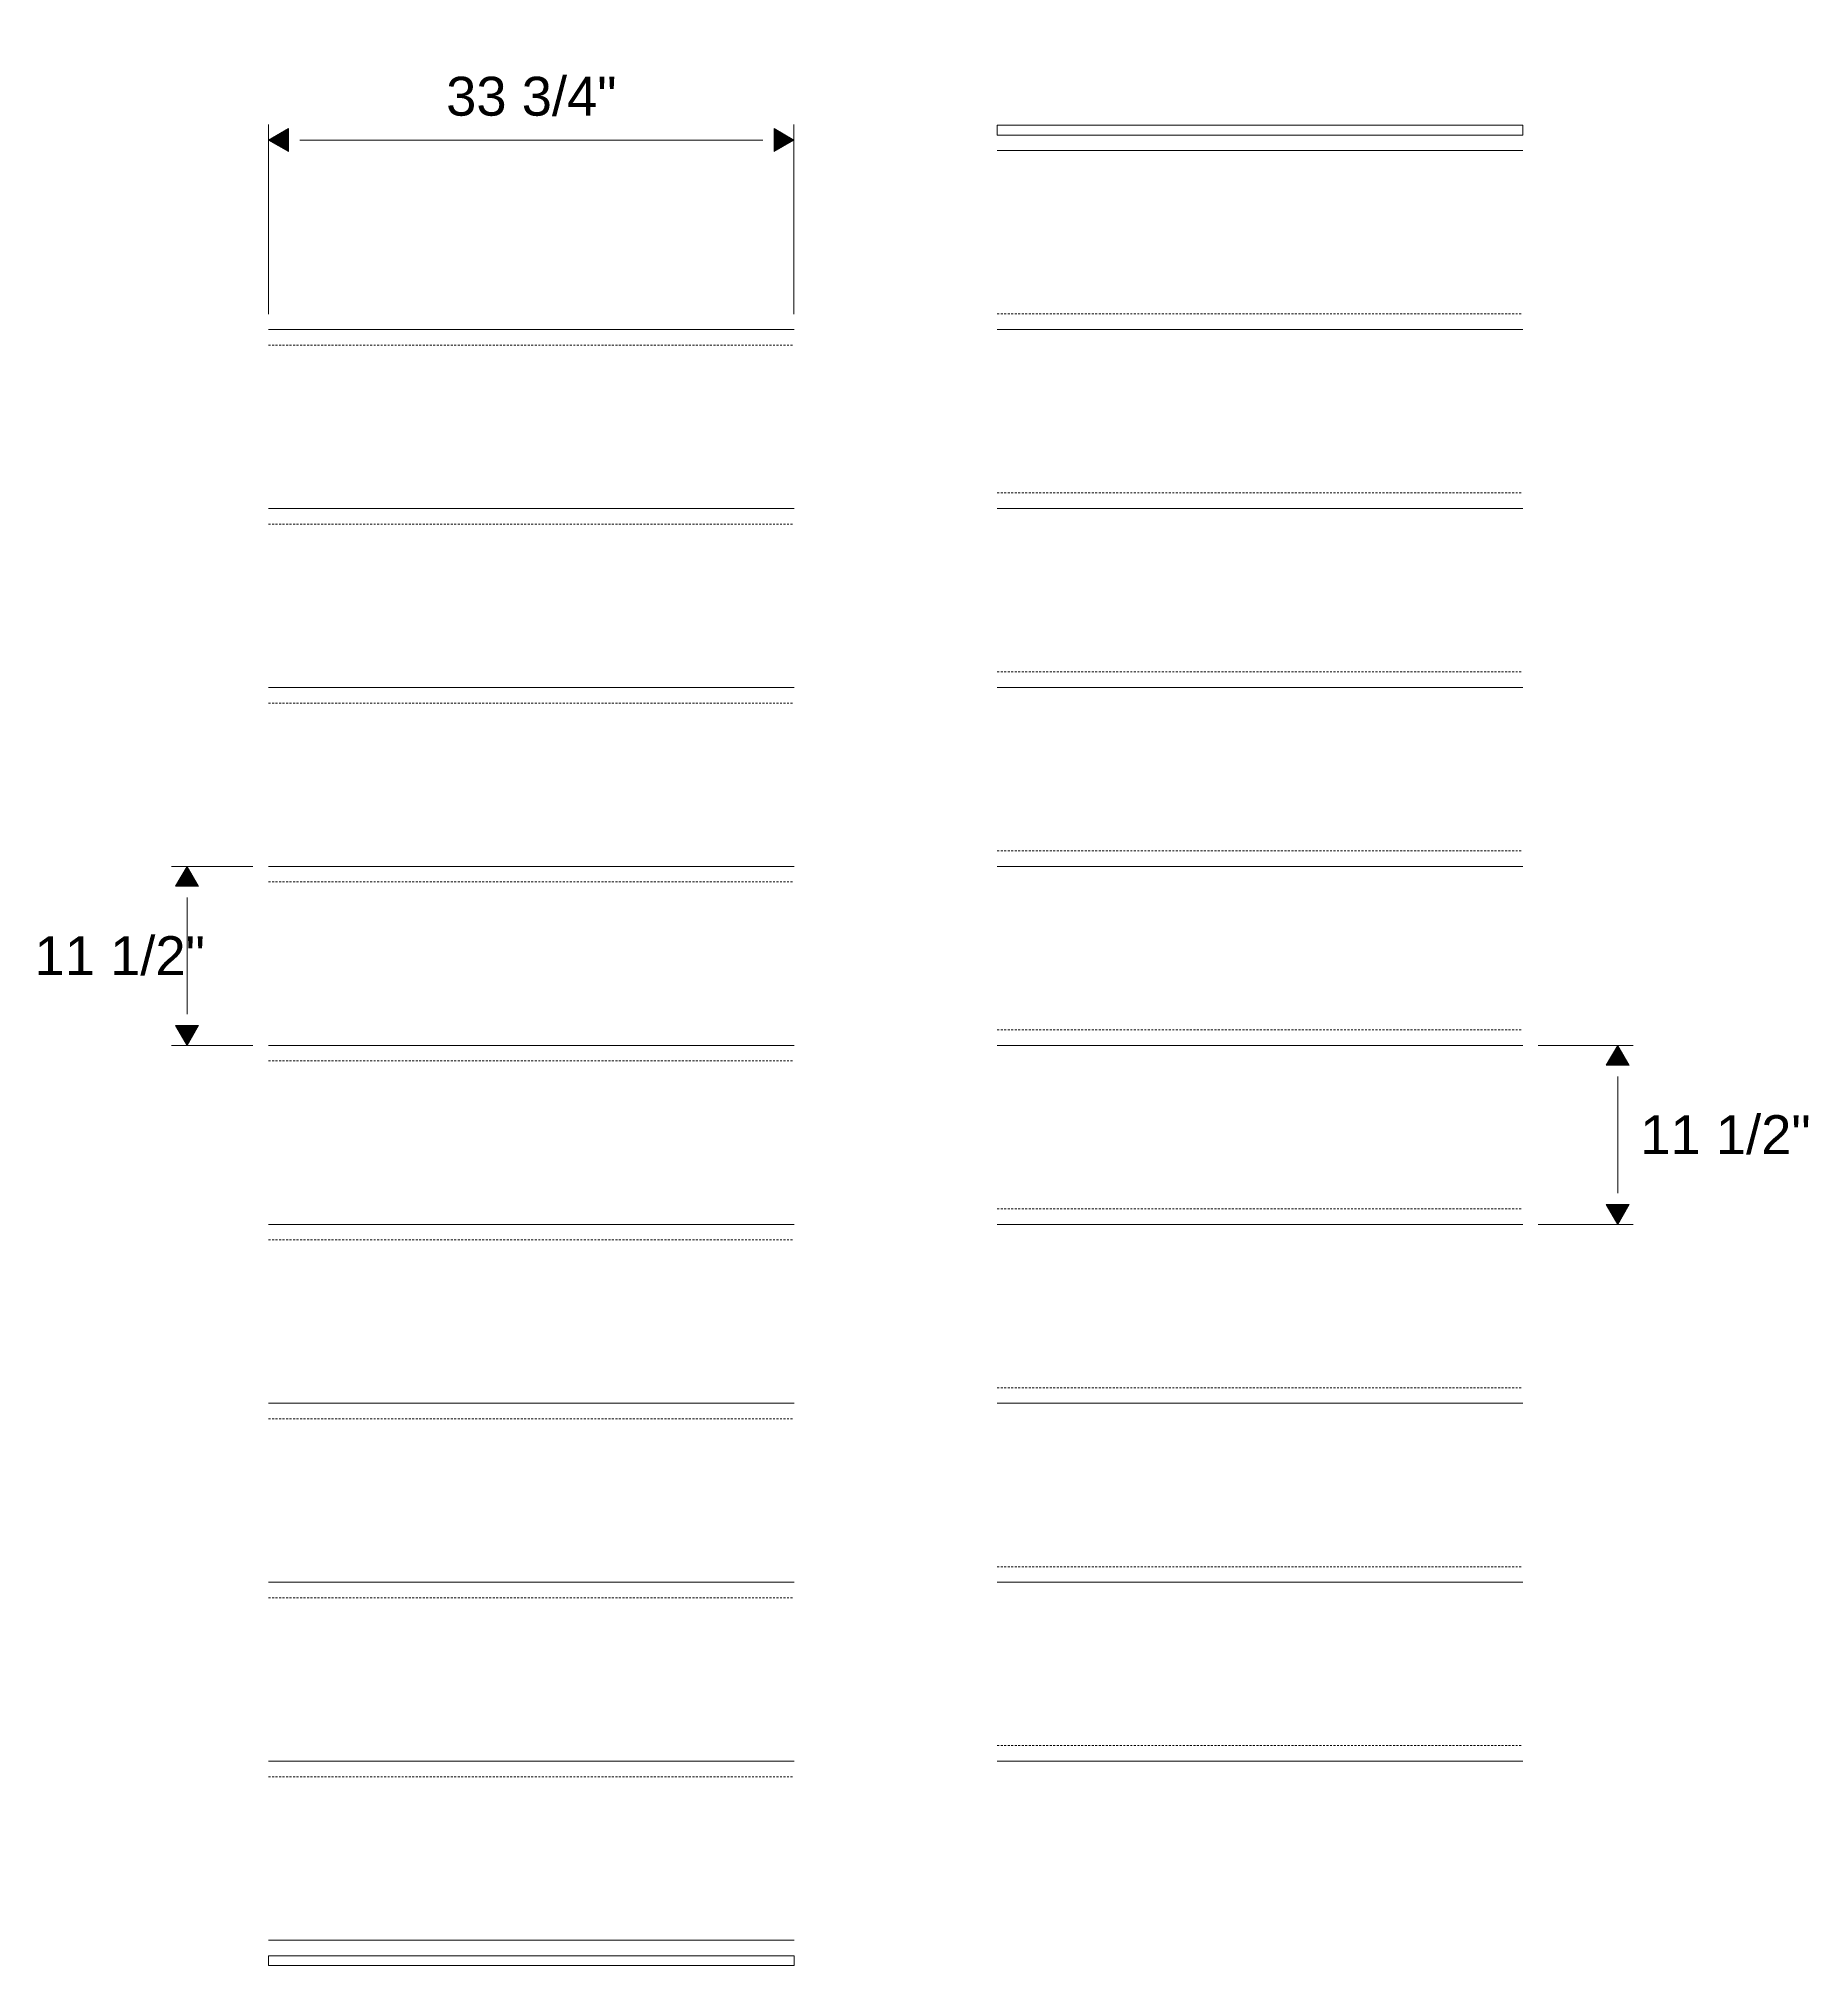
# Model space of a CAD drawing. Header units: inches. Extents: x -20237 to -17371, y 314 to 2010.
# Drawn here: x -19897.6 to -19783.9, y 1191 to 1314.8 of the extents above; entities that cross this region are included whole.
import ezdxf

# ---------------------------------------------------------------- set-up
doc = ezdxf.new("R2010")
doc.units = ezdxf.units.IN
doc.header["$MEASUREMENT"] = 0
doc.header["$PDMODE"] = 35
doc.linetypes.add('HIDDEN2', pattern=[0.1875, 0.125, -0.0625])
for name, color, linetype, lineweight in [('Dimension', 3, 'Continuous', 9), ('Kick', 4, 'Continuous', 9), ('Kick-Hidden', 4, 'HIDDEN2', 9), ('Treads', 1, 'Continuous', 15)]:
    doc.layers.add(name, color=color, linetype=linetype, lineweight=lineweight)
doc.styles.add('Dimension and Text', font='arial.ttf', dxfattribs={"height": 0.078125})
doc.dimstyles.new('Jerrod Dimension', dxfattribs={"dimscale": 0, "dimtxt": 0.078125, "dimasz": 0.0625, "dimexe": 0.03125, "dimexo": 0.03125, "dimgap": 0.046875, "dimtad": 1, "dimtih": 1, "dimtoh": 1, "dimdec": 4, "dimzin": 1, "dimdsep": 46, "dimlunit": 5, "dimtxsty": 'Dimension and Text', "dimblk": 'arrow', "dimcen": 2.421875, "dimclrd": 3, "dimclre": 3, "dimclrt": 3, "dimadec": 1, "dimazin": 0, "dimtfac": 1, "dimtdec": 4, "dimtmove": 2, "dimatfit": 3, "dimldrblk": 'arrow', "dimfxl": 1, "dimtfillclr": 256, "dimfrac": 2, "dimlwd": -1, "dimlwe": -1, "dimarcsym": 2})

# ---------------------------------------------------------------- blocks, each defined once
blk = doc.blocks.new('arrow')
at = {"layer": 'Dimension'}
blk.add_hatch(color=0, dxfattribs=at).paths.add_polyline_path([(0, 0), (-0.637, 0.368), (-0.637, -0.368)])
at = {"layer": 'Dimension', "color": 0}
for p, q in [((-0.637, -0.368), (-0.637, 0.368)), ((0, 0), (-0.637, 0.368)), ((-0.637, -0.368), (0, 0))]:
    blk.add_line(p, q, dxfattribs=at)
blk = doc.blocks.new('*D383')
at = {"layer": 'Defpoints', "color": 0}
for p in [(-19882.84, 1261.6), (-19888.07, 1250.1), (-19882.84, 1250.1)]:
    blk.add_point(p, dxfattribs=at)
at = {"layer": 'Dimension', "color": 3}
for p, q in [((-19883.84, 1261.6), (-19889.07, 1261.6)), ((-19888.07, 1259.6), (-19888.07, 1252.1)), ((-19883.84, 1250.1), (-19889.07, 1250.1))]:
    blk.add_line(p, q, dxfattribs=at)
at = {"layer": 'Dimension', "color": 3, "xscale": 2, "yscale": 2, "zscale": 2}
for p, rotation in [((-19888.07, 1261.6), 90), ((-19888.07, 1250.1), 270)]:
    blk.add_blockref('arrow', p, dxfattribs=dict(at, rotation=rotation))
at = {"layer": 'Dimension', "color": 3, "insert": (-19892.4, 1255.85), "char_height": 2.5, "attachment_point": 5, "style": 'Dimension and Text'}
blk.add_mtext('11 1/2"', dxfattribs=at)
blk = doc.blocks.new('*D385')
at = {"layer": 'Defpoints', "color": 0}
for p in [(-19802.29, 1250.1), (-19796.18, 1250.1), (-19802.29, 1238.6)]:
    blk.add_point(p, dxfattribs=at)
at = {"layer": 'Dimension', "color": 3}
for p, q in [((-19801.29, 1250.1), (-19795.18, 1250.1)), ((-19796.18, 1240.6), (-19796.18, 1248.1)), ((-19801.29, 1238.6), (-19795.18, 1238.6))]:
    blk.add_line(p, q, dxfattribs=at)
at = {"layer": 'Dimension', "color": 3, "xscale": 2, "yscale": 2, "zscale": 2}
for p, rotation in [((-19796.18, 1250.1), 90), ((-19796.18, 1238.6), 270)]:
    blk.add_blockref('arrow', p, dxfattribs=dict(at, rotation=rotation))
at = {"layer": 'Dimension', "color": 3, "insert": (-19789.26, 1244.35), "char_height": 2.5, "attachment_point": 5, "style": 'Dimension and Text'}
blk.add_mtext('11 1/2"', dxfattribs=at)
blk = doc.blocks.new('*D433')
at = {"layer": 'Defpoints', "color": 0}
for p in [(-19849.09, 1308.28), (-19882.84, 1296.1), (-19849.09, 1296.1)]:
    blk.add_point(p, dxfattribs=at)
at = {"layer": 'Treads', "color": 3}
for p, q in [((-19882.84, 1297.1), (-19882.84, 1309.28)), ((-19849.09, 1297.1), (-19849.09, 1309.28)), ((-19880.84, 1308.28), (-19851.09, 1308.28))]:
    blk.add_line(p, q, dxfattribs=at)
at = {"layer": 'Treads', "color": 3, "xscale": 2, "yscale": 2, "zscale": 2, "rotation": 180}
blk.add_blockref('arrow', (-19882.84, 1308.28), dxfattribs=at)
at = {"layer": 'Treads', "color": 3, "xscale": 2, "yscale": 2, "zscale": 2}
blk.add_blockref('arrow', (-19849.09, 1308.28), dxfattribs=at)
at = {"layer": 'Treads', "color": 3, "insert": (-19865.96, 1311.08), "char_height": 2.5, "attachment_point": 5, "style": 'Dimension and Text'}
blk.add_mtext('33 3/4"', dxfattribs=at)

msp = doc.modelspace()

# ---------------------------------------------------------------- linework, layer by layer
at = {"layer": 'Kick'}
for points in [[(-19836.03629, 1309.22912), (-19802.28629, 1309.22912), (-19802.28629, 1308.60412), (-19836.03629, 1308.60412)], [(-19882.83638, 1190.97912), (-19849.08638, 1190.97912), (-19849.08638, 1191.60412), (-19882.83638, 1191.60412)]]:
    msp.add_lwpolyline(points, close=True, dxfattribs=at)
at = {"layer": 'Kick-Hidden'}
for p, q in [((-19836.03629, 1297.10412), (-19802.28629, 1297.10412)), ((-19882.83638, 1295.10412), (-19849.08638, 1295.10412)), ((-19836.03629, 1285.60412), (-19802.28629, 1285.60412)), ((-19882.83638, 1283.60412), (-19849.08638, 1283.60412)), ((-19836.03629, 1274.10412), (-19802.28629, 1274.10412)), ((-19882.83638, 1272.10412), (-19849.08638, 1272.10412)), ((-19836.03629, 1262.60412), (-19802.28629, 1262.60412)), ((-19882.83638, 1260.60412), (-19849.08638, 1260.60412)), ((-19836.03629, 1251.10412), (-19802.28629, 1251.10412)), ((-19882.83638, 1249.10412), (-19849.08638, 1249.10412)), ((-19836.03629, 1239.60412), (-19802.28629, 1239.60412)), ((-19882.83638, 1237.60412), (-19849.08638, 1237.60412)), ((-19836.03629, 1228.10412), (-19802.28629, 1228.10412)), ((-19882.83638, 1226.10412), (-19849.08638, 1226.10412)), ((-19836.03629, 1216.60412), (-19802.28629, 1216.60412)), ((-19882.83638, 1214.60412), (-19849.08638, 1214.60412)), ((-19836.03629, 1205.10412), (-19802.28629, 1205.10412)), ((-19882.83638, 1203.10412), (-19849.08638, 1203.10412))]:
    msp.add_line(p, q, dxfattribs=at)
at = {"layer": 'Treads'}
for p, q in [((-19836.03629, 1307.60412), (-19802.28629, 1307.60412)), ((-19882.83638, 1296.10412), (-19849.08638, 1296.10412)), ((-19836.03629, 1296.10412), (-19802.28629, 1296.10412)), ((-19882.83638, 1284.60412), (-19849.08638, 1284.60412)), ((-19836.03629, 1284.60412), (-19802.28629, 1284.60412)), ((-19882.83638, 1273.10412), (-19849.08638, 1273.10412)), ((-19836.03629, 1273.10412), (-19802.28629, 1273.10412)), ((-19882.83638, 1261.60412), (-19849.08638, 1261.60412)), ((-19836.03629, 1261.60412), (-19802.28629, 1261.60412)), ((-19882.83638, 1250.10412), (-19849.08638, 1250.10412)), ((-19836.03629, 1250.10412), (-19802.28629, 1250.10412)), ((-19882.83638, 1238.60412), (-19849.08638, 1238.60412)), ((-19836.03629, 1238.60412), (-19802.28629, 1238.60412)), ((-19882.83638, 1227.10412), (-19849.08638, 1227.10412)), ((-19836.03629, 1227.10412), (-19802.28629, 1227.10412)), ((-19882.83638, 1215.60412), (-19849.08638, 1215.60412)), ((-19836.03629, 1215.60412), (-19802.28629, 1215.60412)), ((-19882.83638, 1204.10412), (-19849.08638, 1204.10412)), ((-19836.03629, 1204.10412), (-19802.28629, 1204.10412)), ((-19882.83638, 1192.60412), (-19849.08638, 1192.60412))]:
    msp.add_line(p, q, dxfattribs=at)

# ---------------------------------------------------------------- dimensions: what is measured, and where the dimension line sits
at = {"layer": 'Dimension'}
for base, p1, p2, picture, middle in [((-19888.069, 1250.10412), (-19882.83638, 1261.60412), (-19882.83638, 1250.10412), '*D383', (-19892.40427, 1255.85412)), ((-19796.17763, 1250.10412), (-19802.28629, 1238.60412), (-19802.28629, 1250.10412), '*D385', (-19789.25709, 1244.35412))]:
    dim = msp.add_linear_dim(base=base, p1=p1, p2=p2, angle=90, dimstyle='Jerrod Dimension', override={"dimpost": '"'}, dxfattribs=at)
    dim.commit()
    dim.dimension.update_dxf_attribs({"geometry": picture, "text_midpoint": middle})
at = {"layer": 'Treads'}
dim = msp.add_linear_dim(base=(-19849.08638, 1308.28324), p1=(-19882.83638, 1296.10412), p2=(-19849.08638, 1296.10412), dimstyle='Jerrod Dimension', override={"dimpost": '"'}, dxfattribs=at)
dim.commit()
dim.dimension.update_dxf_attribs({"geometry": '*D433', "text_midpoint": (-19865.96138, 1311.07673)})

doc.saveas('drawing.dxf')
